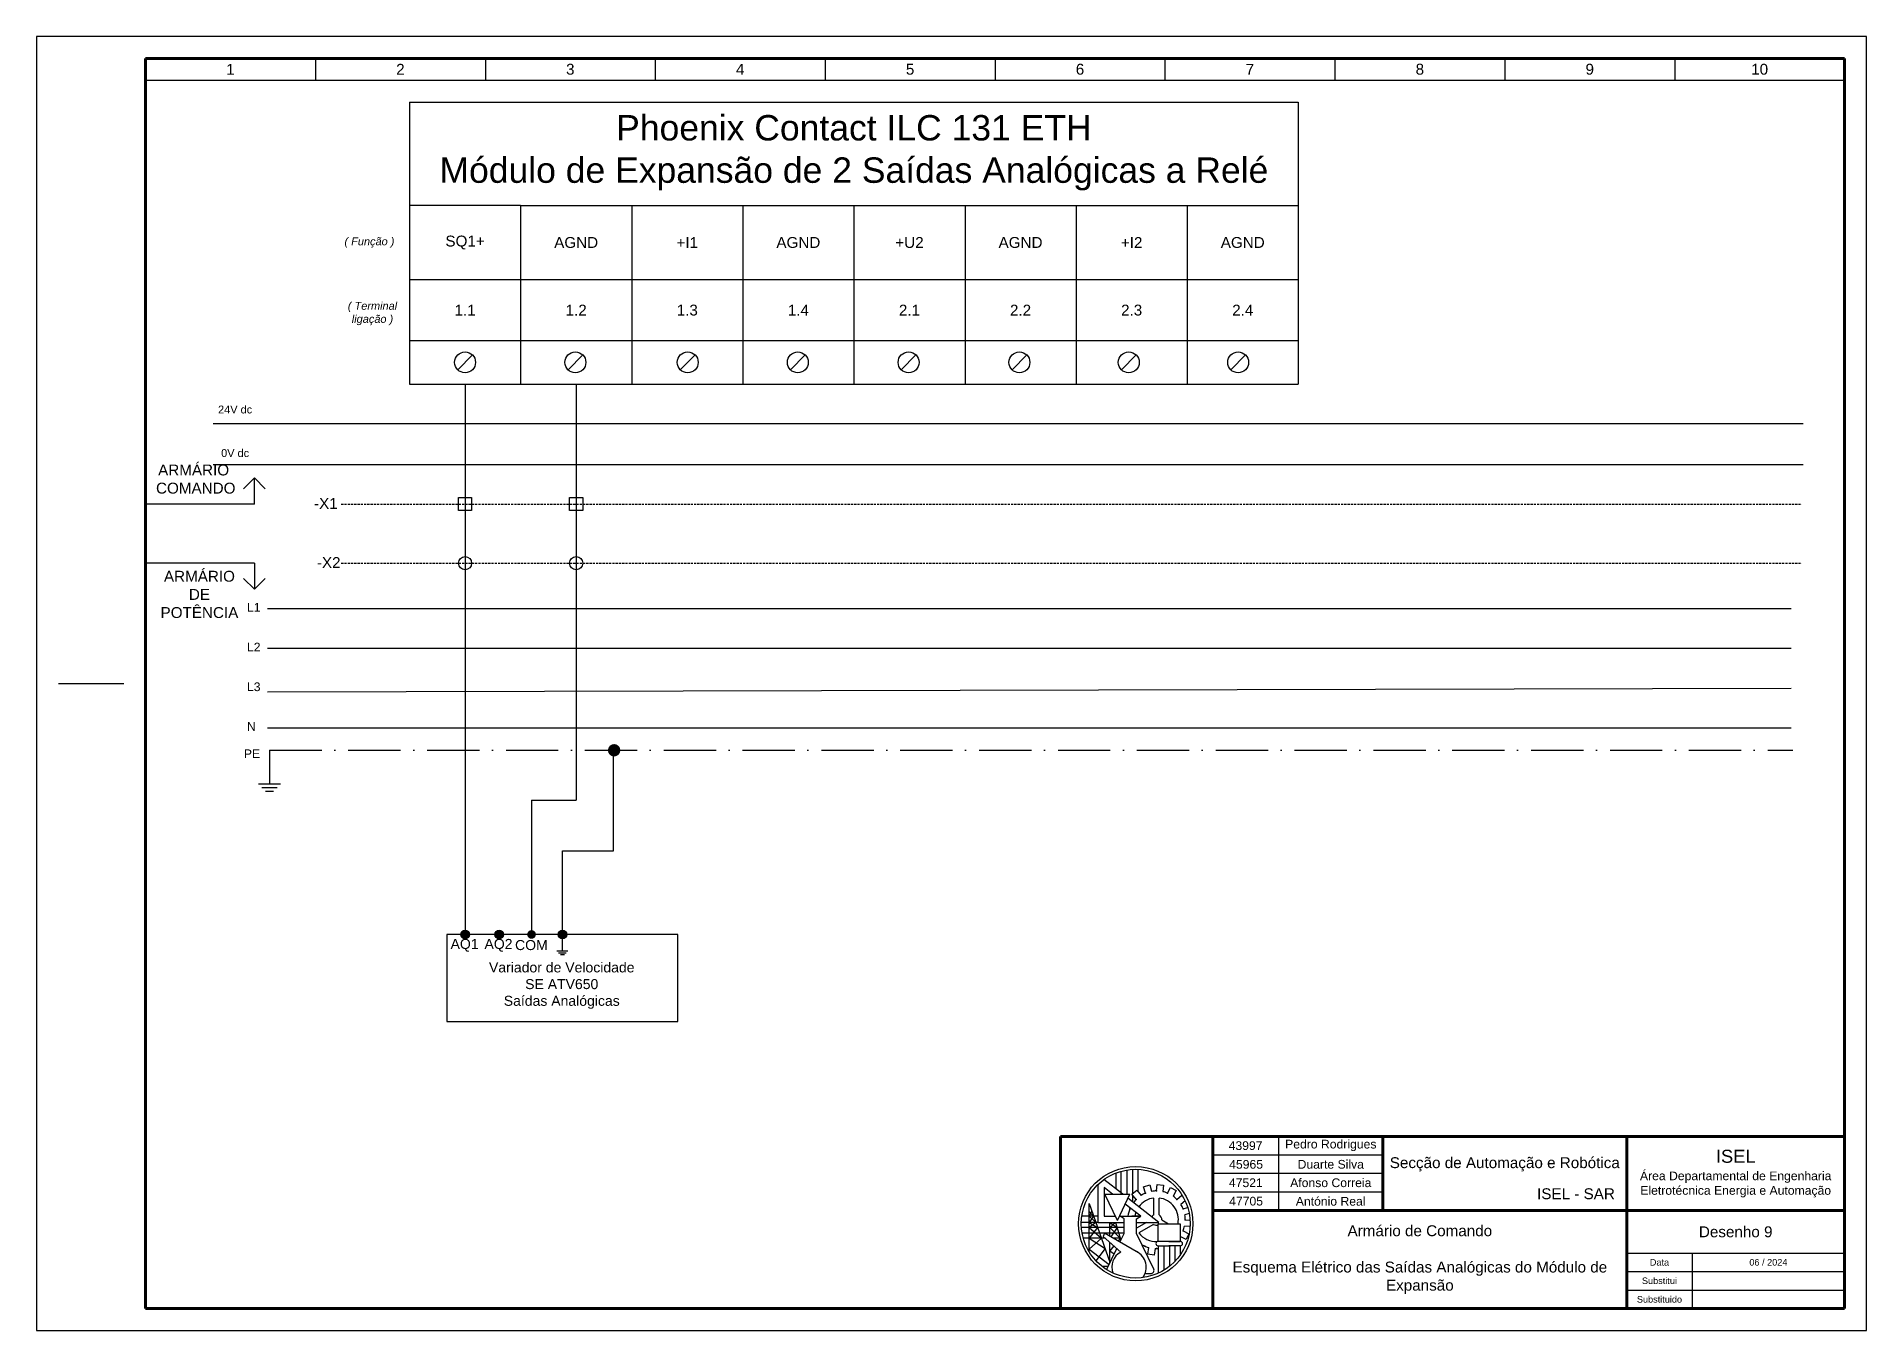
# Model space of a CAD drawing. Header units: millimetres. Extents: x 0 to 5575, y 0 to 297.
# Drawn here: x 3795 to 4215, y 0 to 297 of the extents above; entities that cross this region are included whole.
import ezdxf

# ---------------------------------------------------------------- set-up
doc = ezdxf.new("R2010")
doc.units = ezdxf.units.MM
for name, pattern in [('ACAD_ISO10W100', [18, 12, -3, 0, -3]), ('DASHED', [0.75, 0.5, -0.25]), ('JIS_02_2.0', [3, 2, -1])]:
    doc.linetypes.add(name, pattern=pattern)
for name, color, linetype in [('Bornes', 7, 'DASHED'), ('LEGENDA', 7, 'Continuous'), ('PE', 7, 'ACAD_ISO10W100')]:
    doc.layers.add(name, color=color, linetype=linetype)
doc.styles.get("Standard").update_dxf_attribs({"font": 'arial.ttf'})

msp = doc.modelspace()

# ---------------------------------------------------------------- texts
at = {"transparency": 33554687}
for s, width, heights, insert, char_height, attachment_point in [('1', 39, [3.74], (3839.5, 289.49), 2.5, 5), ('2', 39, [3.74], (3878.5, 289.49), 2.5, 5), ('3', 39, [3.74], (3917.5, 289.49), 2.5, 5), ('4', 39, [3.74], (3956.5, 289.49), 2.5, 5), ('5', 39, [3.74], (3995.5, 289.49), 2.5, 5), ('6', 39, [3.74], (4034.5, 289.49), 2.5, 5), ('7', 39, [3.74], (4073.5, 289.49), 2.5, 5), ('8', 39, [3.74], (4112.5, 289.49), 2.5, 5), ('9', 39, [3.74], (4151.5, 289.49), 2.5, 5), ('10', 39, [3.74], (4190.5, 289.49), 2.5, 5), ('\\pxqc;{\\fArial|b0|i1|c0|p34; ( Função )}', 17, [0], (3871.05, 249.72), 1.8, 5), ('SQ1+', 25.5, [0], (3893.35, 249.72), 2.5, 5), ('AGND', 12.75, [2.59], (3918.85, 249.72), 2.5, 5), ('+I1', 25.5, [0], (3944.35, 249.72), 2.5, 5), ('AGND', 25.5, [0], (3969.85, 249.72), 2.5, 5), ('+U2', 25.5, [0], (3995.35, 249.72), 2.5, 5), ('AGND', 25.5, [0], (4020.85, 249.72), 2.5, 5), ('+I2', 25.5, [0], (4046.35, 249.72), 2.5, 5), ('AGND', 25.5, [0], (4071.85, 249.72), 2.5, 5), ('\\pxqc;{\\fArial|b0|i1|c0|p34;( Terminal\\Pligação )}', 17, [0], (3872.1, 233.42), 1.8, 5), ('1.1', 25.5, [0], (3893.35, 234.2), 2.5, 5), ('1.2', 25.5, [0], (3918.85, 234.2), 2.5, 5), ('1.3', 25.5, [0], (3944.35, 234.2), 2.5, 5), ('1.4', 25.5, [0], (3969.85, 234.2), 2.5, 5), ('2.1', 25.5, [0], (3995.35, 234.2), 2.5, 5), ('2.2', 25.5, [0], (4020.85, 234.2), 2.5, 5), ('2.3', 25.5, [0], (4046.35, 234.2), 2.5, 5), ('2.4', 25.5, [2.55], (4071.85, 234.2), 2.5, 5), ('\\pxqc;24V dc', 17, [0], (3840.57, 211.38), 1.8, 5), ('\\pxqc;0V dc', 17, [0], (3840.57, 201.38), 1.8, 5), ('\\pxqc;ARMÁRIO  COMANDO', 23.182, [0], (3831.53, 198.76), 2.5, 2), ('ARMÁRIO DE POTÊNCIA', 17, [0], (3832.38, 174.37), 2.5, 2), ('\\pxi-3,l3,qc,t3;AQ1', 17, [0], (3893.24, 88.4), 2.3, 5), ('\\pxi-3,l3,qc,t3;AQ2', 17, [0], (3901.02, 88.4), 2.3, 5), ('\\pxi-3,l3,qc,t3;COM', 17, [0], (3908.57, 88.44), 2.3, 5), ('\\pxi-3,l3,qc,t3;Variador de Velocidade^JSE ATV650\\PSaídas Analógicas', 50.5526, [0], (3915.54, 79.15), 2.3, 5), ('43997', 15, [0], (4072.5, 42.4), 2, 5), ('Pedro Rodrigues', 24, [0], (4092.06, 42.46), 2, 5), ('45965', 15, [0], (4072.62, 38.11), 2, 5), ('Duarte Silva', 24, [0], (4092.06, 38.12), 2, 5), ('47521', 15, [0], (4072.56, 33.88), 2, 5), ('Afonso Correia', 24, [0], (4092.06, 33.88), 2, 5), ('47705', 15, [0], (4072.62, 29.66), 2, 5), ('António Real', 24, [0], (4092.03, 29.63), 2, 5), ('Armário de Comando\\P\\PEsquema Elétrico das Saídas Analógicas do Módulo de Expansão', 95, [0], (4112.5, 16.25), 2.5, 5), ('\\pxqc;Data', 15, [0], (4167.5, 15.62), 1.5, 5), ('\\pxqc;06 / 2024', 35, [0], (4192.5, 15.62), 1.5, 5), ('\\pxqc;Substitui', 15, [0], (4167.5, 11.38), 1.5, 5), ('\\pxqc;Substituido', 15, [0], (4167.5, 7.12), 1.5, 5)]:
    msp.add_mtext_dynamic_manual_height_columns(s, width=width, gutter_width=12.5, heights=heights, dxfattribs=dict(at, insert=insert, char_height=char_height, attachment_point=attachment_point))
at = {"lineweight": -3, "transparency": 33554687}
for s, width, insert, char_height, attachment_point in [('\\pxqc;Phoenix Contact ILC 131 ETH\\P\\pq*;Módulo de Expansão de 2 Saídas Analógicas a Relé', 204, (3982.6, 270.33), 5.8333, 5), ('-X1', 3.4268, (3858.68, 191.08), 2.5, 1), ('-X2', 3.4268, (3859.33, 177.51), 2.5, 1), ('Desenho 9', 50, (4185, 22.62), 2.5, 5)]:
    msp.add_mtext_dynamic_manual_height_columns(s, width=width, gutter_width=12.5, heights=[0], dxfattribs=dict(at, insert=insert, char_height=char_height, attachment_point=attachment_point))
at = {"linetype": 'JIS_02_2.0', "transparency": 33554687, "char_height": 2, "attachment_point": 1}
for s, insert in [('L1', (3843.29, 166.99)), ('L2', (3843.29, 157.87)), ('L3', (3843.29, 148.75)), ('N', (3843.29, 139.63)), ('PE', (3842.58, 133.37))]:
    msp.add_mtext_dynamic_manual_height_columns(s, width=1.8376, gutter_width=12.5, heights=[0], dxfattribs=dict(at, insert=insert))
at = {"layer": 'Bornes', "transparency": 33554687, "char_height": 2.5}
for s, width, insert, attachment_point in [('\\pxqc;Secção de Automação e Robótica', 56, (4132, 38.12), 5), ('\\pxqc;{\\H1.2x;ISEL\\P\\H0.66667x;Área Departamental de Engenharia Eletrotécnica Energia e Automação}', 50, (4185, 36), 5), ('\\pxqr;ISEL - SAR', 56, (4157.26, 30.09), 9)]:
    msp.add_mtext_dynamic_manual_height_columns(s, width=width, gutter_width=12.5, heights=[0], dxfattribs=dict(at, insert=insert, attachment_point=attachment_point))

# ---------------------------------------------------------------- hatches: boundary and pattern name
at = {"transparency": 33554687}
h = msp.add_hatch(color=256, dxfattribs=at)
edge = h.paths.add_edge_path()
edge.add_arc((3927.56, 133.17), 1.43, 0, 360)
h = msp.add_hatch(color=256, dxfattribs=at)
edge = h.paths.add_edge_path()
edge.add_arc((3893.35, 90.89), 1, 0, 360)
h = msp.add_hatch(color=256, dxfattribs=at)
edge = h.paths.add_edge_path()
edge.add_arc((3901.17, 90.89), 1, 0, 360)
h = msp.add_hatch(color=256, dxfattribs=at)
edge = h.paths.add_edge_path()
edge.add_arc((3908.61, 90.89), 1, 0, 360)
h = msp.add_hatch(color=256, dxfattribs=at)
edge = h.paths.add_edge_path()
edge.add_arc((3915.7, 90.89), 1, 0, 360)

# ---------------------------------------------------------------- linework, layer by layer
for p, q in [((3820, 292), (3820, 287)), ((3820, 292), (3820, 287)), ((3859, 292), (3859, 287)), ((3898, 292), (3898, 287)), ((3937, 292), (3937, 287)), ((3976, 292), (3976, 287)), ((4015, 292), (4015, 287)), ((4054, 292), (4054, 287)), ((4093, 292), (4093, 287)), ((4132, 292), (4132, 287)), ((4171, 292), (4171, 287)), ((3820, 287), (4210, 287)), ((3880.6, 281.92), (4084.6, 281.92)), ((3880.6, 281.92), (3880.6, 217.22)), ((4084.6, 281.92), (4084.6, 241.22)), ((3906.1, 258.22), (3906.1, 241.22)), ((3931.6, 258.22), (3931.6, 241.22)), ((3957.1, 258.22), (3957.1, 241.22)), ((3982.6, 258.22), (3982.6, 241.22)), ((4008.1, 258.22), (4008.1, 241.22)), ((4033.6, 258.22), (4033.6, 241.22)), ((4059.1, 258.22), (4059.1, 241.22)), ((3880.6, 241.22), (4084.6, 241.22)), ((3906.1, 241.22), (3906.1, 227.22)), ((3931.6, 241.22), (3931.6, 227.22)), ((3957.1, 241.22), (3957.1, 227.22)), ((3982.6, 241.22), (3982.6, 227.22)), ((4008.1, 241.22), (4008.1, 227.22)), ((4033.6, 241.22), (4033.6, 227.22)), ((4059.1, 241.22), (4059.1, 227.22)), ((4084.6, 241.22), (4084.6, 227.22)), ((3880.6, 227.22), (4084.6, 227.22)), ((3891.65, 220.53), (3895.05, 223.92)), ((3916.98, 220.53), (3920.37, 223.92)), ((3942.75, 220.53), (3946.14, 223.92)), ((3968.02, 220.53), (3971.41, 223.92)), ((3993.46, 220.53), (3996.85, 223.92)), ((4018.9, 220.53), (4022.29, 223.92)), ((4044, 220.53), (4047.39, 223.92)), ((4069.1, 220.53), (4072.49, 223.92)), ((3835.51, 208.15), (4200.51, 208.15)), ((3835.51, 198.8), (4200.51, 198.8)), ((3845, 195.69), (3842.5, 193.19)), ((3845, 189.69), (3845, 195.69)), ((3845, 195.69), (3847.5, 193.19)), ((3845, 189.69), (3820, 189.69)), ((3845, 176.12), (3820, 176.12)), ((3845, 170.12), (3842.5, 172.62)), ((3845, 176.12), (3845, 170.12)), ((3845, 170.12), (3847.5, 172.62)), ((3848, 165.72), (4197.71, 165.72)), ((3848, 156.6), (4197.71, 156.6)), ((3800, 148.5), (3815, 148.5)), ((3848, 146.57), (4197.71, 147.44)), ((3848, 138.36), (4197.71, 138.36)), ((3848.45, 133.2), (3848.45, 127.2)), ((3848.45, 127.2), (3848.45, 125.46)), ((3845.91, 125.46), (3850.99, 125.46)), ((3846.71, 124.62), (3850.19, 124.62)), ((3847.52, 123.79), (3849.39, 123.79)), ((3908.61, 121.75), (3908.61, 90.89)), ((3893.35, 95.08), (3893.35, 90.89)), ((3942.2, 90.89), (3889.2, 90.89)), ((3889.2, 90.89), (3889.2, 70.89)), ((3942.2, 70.89), (3942.2, 90.89)), ((3916.97, 87.02), (3914.43, 87.02)), ((3916.57, 86.6), (3914.83, 86.6)), ((3916.17, 86.18), (3915.23, 86.18)), ((3889.2, 70.89), (3942.2, 70.89))]:
    msp.add_line(p, q, dxfattribs=at)
at = {"lineweight": -3, "transparency": 33554687}
for p, q in [((3906.1, 258.22), (3880.6, 258.22)), ((3906.1, 258.22), (3931.6, 258.22)), ((3931.6, 258.22), (3957.1, 258.22)), ((3957.1, 258.22), (3982.6, 258.22)), ((3982.6, 258.22), (4008.1, 258.22)), ((4008.1, 258.22), (4033.6, 258.22)), ((4033.6, 258.22), (4059.1, 258.22)), ((4059.1, 258.22), (4084.6, 258.22)), ((3906.1, 227.22), (3906.1, 217.22)), ((3931.6, 227.22), (3931.6, 217.22)), ((3957.1, 227.22), (3957.1, 217.22)), ((3982.6, 227.22), (3982.6, 217.22)), ((4008.1, 227.22), (4008.1, 217.22)), ((4033.6, 227.22), (4033.6, 217.22)), ((4059.1, 227.22), (4059.1, 217.22)), ((4084.6, 227.22), (4084.6, 217.22)), ((3880.6, 217.22), (3906.1, 217.22)), ((3893.35, 217.22), (3893.35, 95.08)), ((3906.1, 217.22), (3931.6, 217.22)), ((3918.85, 217.22), (3918.85, 121.75)), ((3931.6, 217.22), (3957.1, 217.22)), ((3957.1, 217.22), (3982.6, 217.22)), ((3982.6, 217.22), (4008.1, 217.22)), ((4008.1, 217.22), (4033.6, 217.22)), ((4033.6, 217.22), (4059.1, 217.22)), ((4059.1, 217.22), (4084.6, 217.22)), ((3927.44, 110.11), (3927.44, 133.2)), ((3908.61, 121.75), (3918.85, 121.75)), ((3915.7, 90.89), (3915.7, 110.11)), ((3915.7, 110.11), (3927.44, 110.11)), ((3915.7, 87.02), (3915.7, 90.89))]:
    msp.add_line(p, q, dxfattribs=at)
at = {"linetype": 'DASHED', "lineweight": -3, "transparency": 33554687}
for p, q in [((3864.91, 189.69), (4200.19, 189.69)), ((3864.91, 176.12), (4200.19, 176.12))]:
    msp.add_line(p, q, dxfattribs=at)
at = {"lineweight": 120, "transparency": 33554687}
msp.add_line((4030, 44.5), (4030, 5), dxfattribs=at)
at = {"lineweight": 25, "transparency": 33554687}
for p, q in [((4044.32, 31.25), (4040, 34.64)), ((4042.78, 32.46), (4042.78, 36.14)), ((4043.95, 31.25), (4043.95, 36.53)), ((4045.3, 31.25), (4045.3, 36.82)), ((4046.64, 31.44), (4046.64, 36.97)), ((4047.86, 31.8), (4047.86, 36.97)), ((4038.57, 33.44), (4038.57, 24.75)), ((4041.99, 31.25), (4040.01, 32.8)), ((4040.01, 32.8), (4040.01, 26.19)), ((4040.2, 31.25), (4045.95, 31.25)), ((4043.07, 25.2), (4040.2, 31.25)), ((4043.07, 25.2), (4045.95, 31.25)), ((4052.59, 24.75), (4045.5, 30.32)), ((4046.41, 31.25), (4047.55, 32.18)), ((4047.37, 30.07), (4046.41, 31.25)), ((4046.64, 29.42), (4046.64, 30.96)), ((4047.55, 32.18), (4048.51, 31)), ((4049.08, 32.96), (4050.49, 33.38)), ((4049.52, 31.51), (4049.08, 32.96)), ((4050.49, 33.38), (4050.93, 31.93)), ((4051.45, 26.51), (4051.45, 30.39)), ((4052.05, 32.01), (4052.21, 33.52)), ((4052.21, 33.52), (4053.67, 33.36)), ((4052.65, 26.51), (4052.65, 30.39)), ((4053.67, 33.36), (4053.51, 31.85)), ((4054.58, 31.51), (4055.3, 32.84)), ((4055.3, 32.84), (4056.59, 32.14)), ((4056.59, 32.14), (4055.87, 30.8)), ((4056.72, 30.07), (4057.88, 31.05)), ((4058.62, 29.75), (4057.64, 28.93)), ((4057.88, 31.05), (4058.01, 30.9)), ((4038.57, 26.26), (4034.93, 26.26)), ((4036.57, 29.15), (4041.36, 15.7)), ((4036.57, 18.1), (4036.57, 29.15)), ((4037.21, 27.34), (4036.57, 26.26)), ((4036.57, 27.31), (4037.6, 26.26)), ((4037.6, 26.26), (4036.57, 24.75)), ((4036.57, 26.26), (4038.14, 24.75)), ((4040.01, 26.19), (4042.6, 26.19)), ((4043.54, 26.19), (4043.95, 26.19)), ((4044.6, 25.59), (4043.68, 26.19)), ((4043.95, 26.19), (4048.43, 26.19)), ((4043.95, 26.19), (4046.03, 26.19)), ((4044.6, 22.28), (4044.6, 25.59)), ((4048.43, 26.19), (4044.87, 28.98)), ((4048.43, 26.19), (4046.43, 26.19)), ((4047.5, 25.59), (4048.43, 26.19)), ((4047.5, 22.28), (4047.5, 25.59)), ((4053.31, 25.36), (4054.84, 24.48)), ((4058.15, 27.93), (4059.2, 28.25)), ((4059.56, 26.82), (4058.56, 26.52)), ((4058.66, 25.4), (4059.75, 25.3)), ((4038.57, 24.75), (4034.81, 24.75)), ((4044.6, 23.63), (4034.83, 23.63)), ((4044.6, 22.31), (4035, 22.31)), ((4040.25, 21.15), (4035.26, 21.15)), ((4036.57, 24.75), (4038.53, 23.63)), ((4038.14, 24.75), (4036.57, 23.63)), ((4038.53, 23.63), (4036.57, 21.15)), ((4036.57, 23.63), (4039.42, 21.15)), ((4036.57, 21.15), (4040.25, 18.8)), ((4039.42, 21.15), (4036.57, 18.62)), ((4038.57, 24.75), (4044.6, 24.75)), ((4040.11, 22.31), (4039.8, 21.54)), ((4039.8, 21.54), (4043.85, 17.99)), ((4047.95, 17.81), (4040.11, 22.31)), ((4041.36, 21.59), (4041.36, 24.75)), ((4041.36, 24.75), (4043.01, 23.63)), ((4042.67, 24.75), (4041.36, 23.63)), ((4041.36, 23.63), (4043.75, 21.15)), ((4043.01, 23.63), (4041.57, 21.47)), ((4043.75, 21.15), (4042.13, 21.15)), ((4042.67, 24.75), (4043.87, 20.75)), ((4043.75, 21.15), (4043.22, 20.52)), ((4043.64, 20.28), (4044.6, 22.28)), ((4047.5, 24.75), (4052.59, 24.75)), ((4049.73, 24.75), (4047.5, 23.46)), ((4051.45, 14.04), (4047.5, 22.28)), ((4051.38, 24.33), (4048.02, 22.39)), ((4052.44, 20.44), (4052.44, 24.48)), ((4052.44, 24.48), (4057.52, 24.48)), ((4057.52, 24.48), (4057.52, 20.44)), ((4058.85, 20.88), (4057.52, 21.55)), ((4058.15, 22.87), (4059.51, 22.19)), ((4059.76, 23.82), (4058.49, 23.94)), ((4059.51, 22.19), (4058.85, 20.88)), ((4036.57, 18.62), (4041.19, 15.16)), ((4040.25, 18.8), (4038.16, 15.98)), ((4040.65, 14.04), (4042.93, 18.79)), ((4041.36, 15.51), (4041.36, 20.18)), ((4042.27, 19.38), (4041.36, 18.29)), ((4041.36, 18.29), (4042.34, 17.56)), ((4050.1, 17.51), (4050.33, 19.01)), ((4051.55, 17.29), (4050.1, 17.51)), ((4051.78, 18.8), (4051.55, 17.29)), ((4057.52, 20.44), (4052.44, 20.44)), ((4055.3, 20.44), (4052.44, 20.44)), ((4052.44, 19.41), (4052.44, 13.12)), ((4052.44, 19.41), (4055.3, 19.41)), ((4053.74, 19.41), (4053.74, 13.81)), ((4054.91, 20.44), (4057.52, 20.44)), ((4057.52, 19.41), (4054.91, 19.41)), ((4055.07, 19.41), (4055.07, 14.73)), ((4056.26, 19.41), (4056.26, 15.81)), ((4057.52, 19.41), (4057.52, 17.33)), ((4040.96, 14.67), (4039.59, 14.67)), ((4049.42, 13.05), (4050.72, 13.05))]:
    msp.add_line(p, q, dxfattribs=at)
at = {"lineweight": 30, "transparency": 33554687}
msp.add_line((4175, 17.75), (4175, 5), dxfattribs=at)
at = {"transparency": 33554687}
for points in [[(3795, 0), (4215, 0), (4215, 297), (3795, 297)], [(3894.85, 188.19), (3891.85, 188.19), (3891.85, 191.19), (3894.85, 191.19)], [(3920.35, 188.19), (3917.35, 188.19), (3917.35, 191.19), (3920.35, 191.19)]]:
    msp.add_lwpolyline(points, close=True, dxfattribs=at)
for centre, radius in [((3893.35, 222.22), 2.4), ((3918.67, 222.22), 2.4), ((3944.45, 222.22), 2.4), ((3969.72, 222.22), 2.4), ((3995.16, 222.22), 2.4), ((4020.59, 222.22), 2.4), ((4045.69, 222.22), 2.4), ((4070.79, 222.22), 2.4), ((3893.35, 176.12), 1.5), ((3918.85, 176.12), 1.5), ((3893.35, 90.89), 1), ((3901.17, 90.89), 1), ((3915.7, 90.89), 1)]:
    msp.add_circle(centre, radius, dxfattribs=at)
at = {"lineweight": 25, "transparency": 33554687}
for radius in [13.12, 12.49]:
    msp.add_circle((4047.29, 24.5), radius, dxfattribs=at)
for centre, radius, start, end in [((4052.05, 25.4), 6.61, 135, 143.3785), ((4052.05, 25.4), 5.03, 96.8237, 143.858), ((4052.05, 25.4), 6.61, 112.5, 122.2448), ((4052.05, 25.4), 6.61, 90, 99.7454), ((4052.05, 25.4), 5.03, 349.4456, 83.1763), ((4052.05, 25.4), 6.61, 67.5, 77.2458), ((4052.05, 25.4), 6.61, 45, 54.7457), ((4052.05, 25.4), 6.61, 155.9991, 173.1361), ((4052.05, 25.4), 5.03, 160.5913, 170.9616), ((4052.05, 25.4), 1.26, 118.2526, 149.8624), ((4052.05, 25.4), 1.26, 358.2526, 61.7474), ((4052.05, 25.4), 6.61, 22.5, 32.2416), ((4052.05, 25.4), 6.61, 0, 9.7446), ((4052.05, 25.4), 5.03, 216.8237, 271.5984), ((4052.05, 25.4), 1.26, 238.2526, 288.2165), ((4052.05, 25.4), 6.61, 337.5, 347.2434), ((4045.75, 14.53), 3.95, 118.829, 200.1376), ((4045.75, 14.53), 3.95, 322.3555, 64.0548), ((4052.05, 25.4), 6.61, 240.0878, 254.9243), ((4052.05, 25.4), 6.61, 267.6784, 273.4222), ((4052.44, 19.93), 0.515, 90, 270), ((4057.52, 19.93), 0.515, 270, 90), ((4041.38, 13.82), 0.765, 163.3429, 170.9608), ((4050.72, 13.82), 0.765, 270, 16.6571)]:
    msp.add_arc(centre, radius, start, end, dxfattribs=at)
for p in [(4047.37, 30.07), (4049.52, 31.51), (4052.05, 32.01), (4054.58, 31.51), (4056.72, 30.07), (4045.94, 27.93), (4058.15, 27.93), (4058.66, 25.4), (4058.15, 22.87), (4049.52, 19.29), (4052.05, 18.79)]:
    msp.add_point(p, dxfattribs=at)
at = {"layer": 'LEGENDA', "lineweight": 120, "transparency": 33554687}
for p, q in [((4210, 292), (3820, 292)), ((3820, 5), (3820, 292)), ((4210, 5), (4210, 292)), ((4210, 44.5), (4030, 44.5)), ((4210, 5), (3820, 5))]:
    msp.add_line(p, q, dxfattribs=at)
at = {"layer": 'LEGENDA', "lineweight": 60, "transparency": 33554687}
for p, q in [((4065, 44.5), (4065, 5)), ((4104, 44.5), (4104, 27.5)), ((4160, 44.5), (4160, 27.5)), ((4065, 27.5), (4210, 27.5)), ((4160, 27.5), (4160, 5))]:
    msp.add_line(p, q, dxfattribs=at)
at = {"layer": 'LEGENDA', "lineweight": 30, "transparency": 33554687}
for p, q in [((4080.06, 44.5), (4080.06, 27.5)), ((4104.06, 40.25), (4065.06, 40.25)), ((4104.06, 36), (4065.06, 36)), ((4104.06, 31.75), (4065.06, 31.75)), ((4160, 17.75), (4210, 17.75)), ((4160, 13.5), (4210, 13.5)), ((4160, 9.25), (4210, 9.25))]:
    msp.add_line(p, q, dxfattribs=at)
at = {"layer": 'PE', "linetype": 'ACAD_ISO10W100', "transparency": 33554687}
msp.add_line((3848.45, 133.2), (4198.15, 133.2), dxfattribs=at)

msp.set_redraw_order([(e.dxf.handle, doc.entitydb.next_handle()) for e in msp.query("TEXT MTEXT ATTDEF DIMENSION ARC_DIMENSION")])  # texts and dimensions are drawn at this point

doc.saveas('drawing.dxf')
